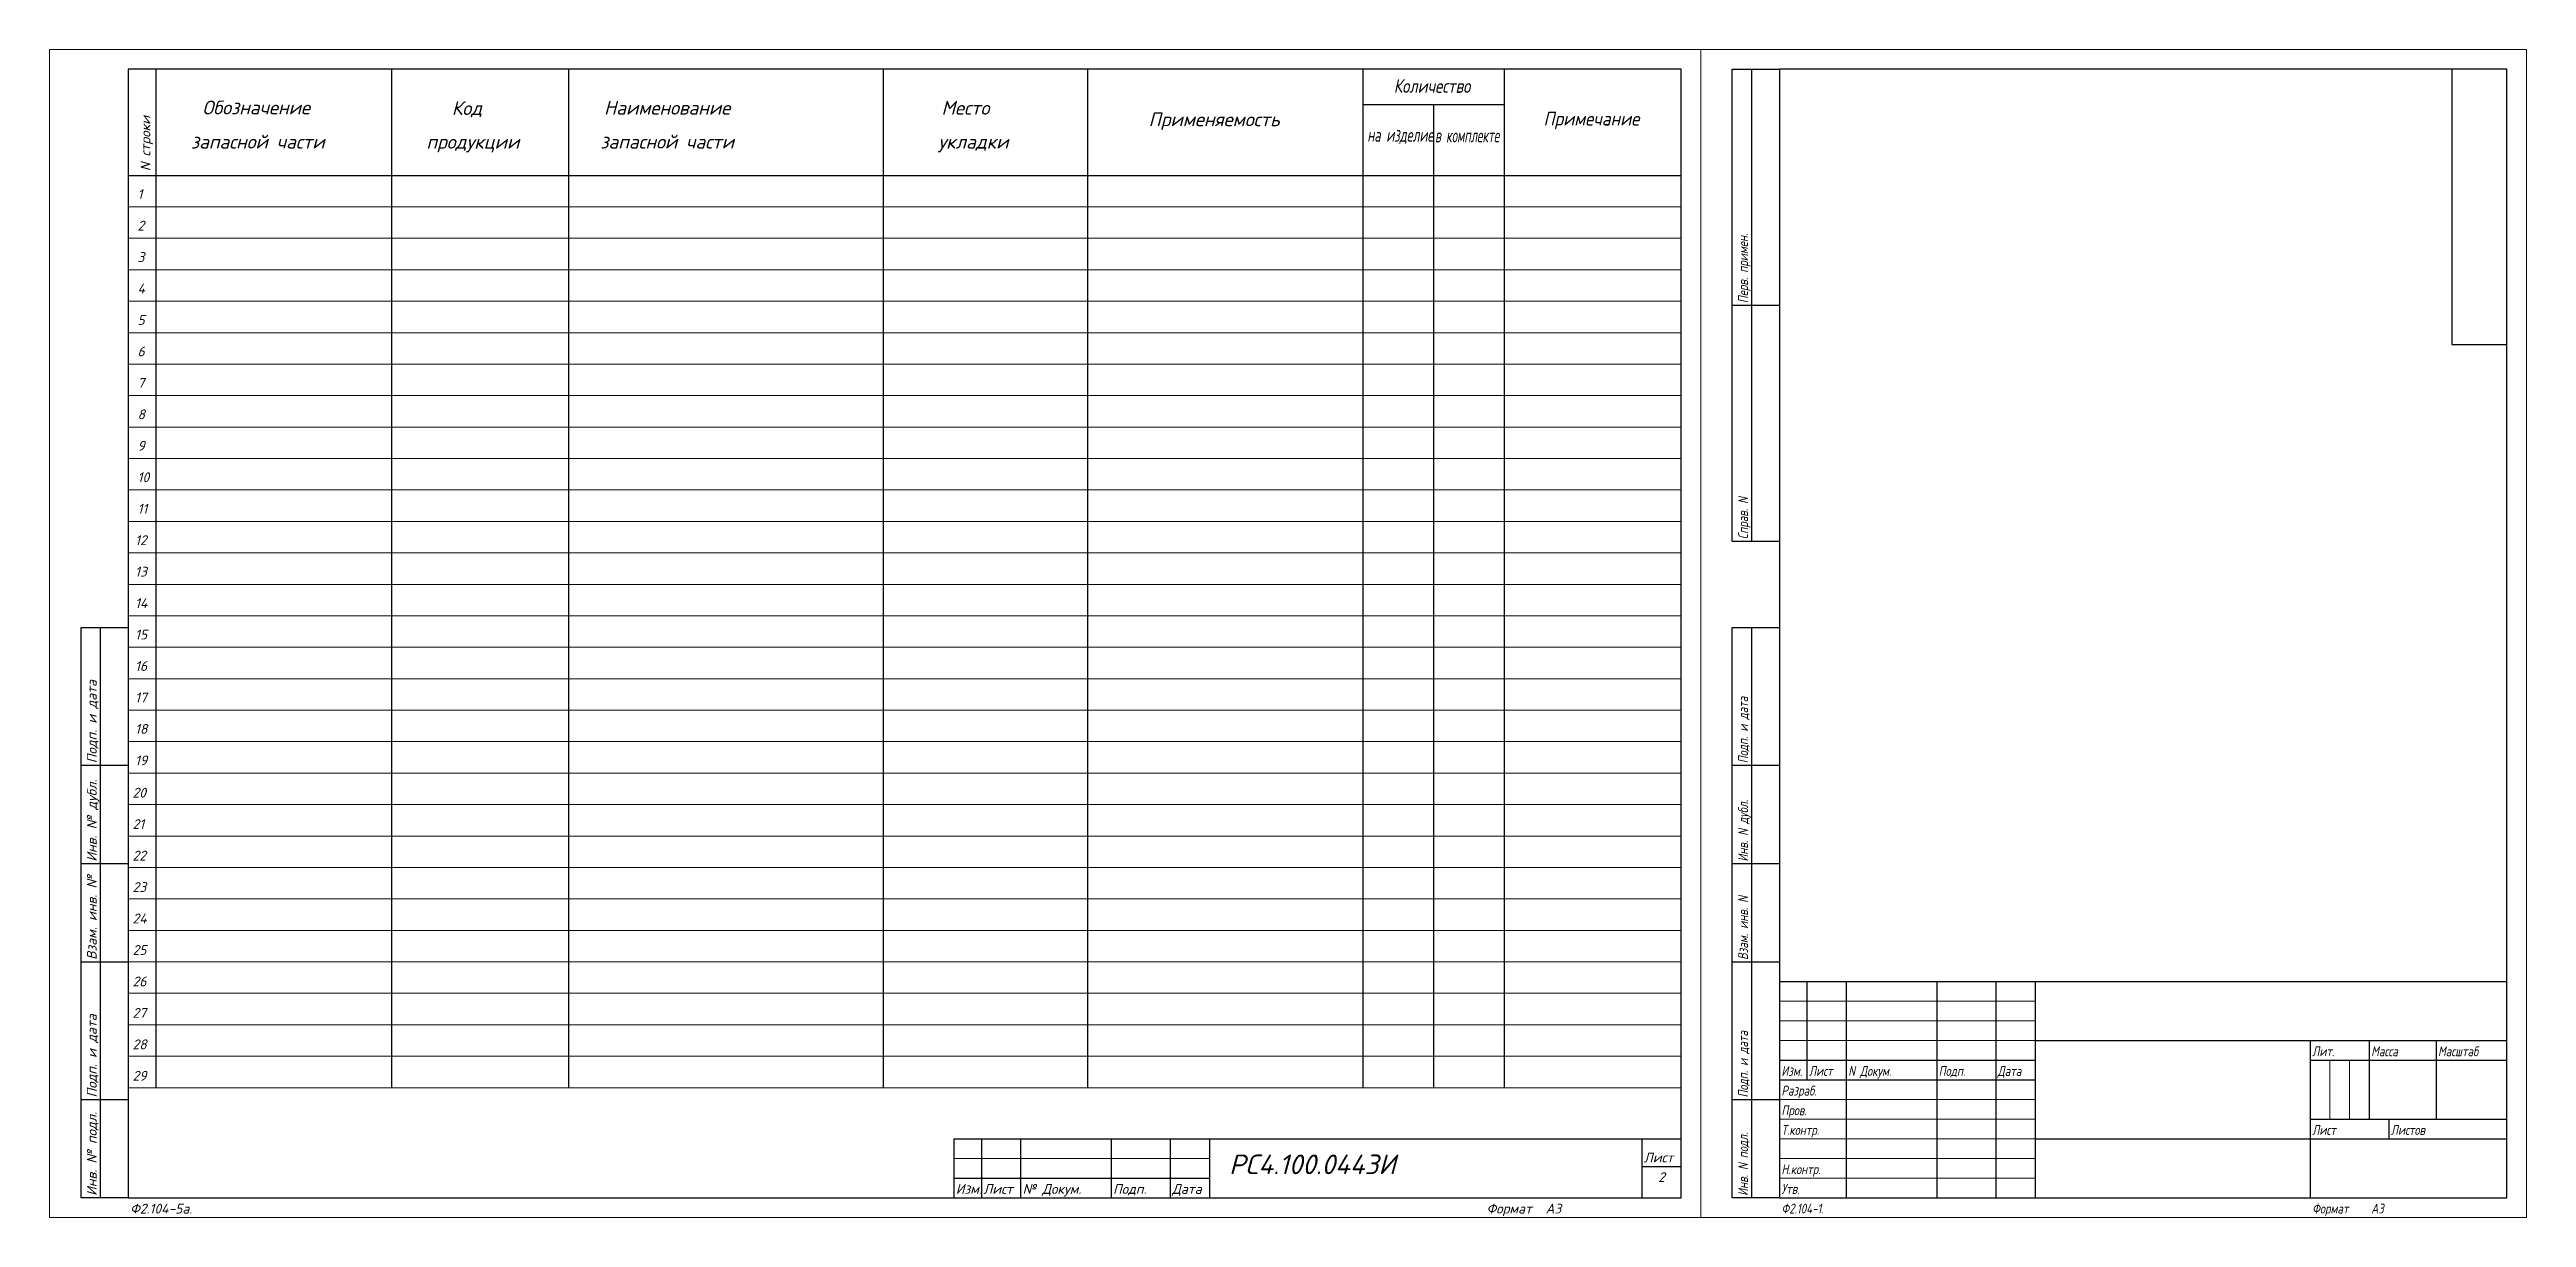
# Model space of a CAD drawing. Header units: millimetres. Extents: x 193 to 5157, y -4069 to 285.
# Drawn here: x 3263 to 3893, y -3475 to -3178 of the extents above; entities that cross this region are included whole.
import ezdxf
from ezdxf.enums import TextEntityAlignment as Align

# ---------------------------------------------------------------- set-up
doc = ezdxf.new("R2010")
doc.units = ezdxf.units.MM
doc.layers.add('4', color=4, linetype='Continuous', lineweight=15)
doc.layers.add('рамка', color=253, linetype='Continuous', lineweight=5)
doc.layers.add('Привязки', color=2, linetype='Continuous', lineweight=0, plot=False)
doc.styles.get("Standard").update_dxf_attribs({"font": 'isocpeui.ttf', "height": 2.5})
doc.styles.add('текст', font='isocpeui.ttf')

# ---------------------------------------------------------------- blocks, each defined once
blk = doc.blocks.new('ZIPn')
for p, q in [((27, 292), (27, 33)), ((87, 292), (87, 33)), ((132, 292), (132, 33)), ((212, 292), (212, 33)), ((264, 292), (264, 33)), ((334, 292), (334, 33)), ((370, 292), (370, 33)), ((334, 283), (370, 283)), ((352, 283), (352, 33)), ((20, 265), (415, 265)), ((20, 172), (20, 172)), ((20, 172), (20, 172)), ((20, 172), (20, 172)), ((20, 172), (20, 172)), ((20, 172), (20, 172)), ((20, 172), (20, 172)), ((20, 172), (20, 172)), ((8, 115), (8, 150)), ((8, 150), (20, 150)), ((13, 115), (13, 150)), ((8, 90), (8, 115)), ((8, 115), (20, 115)), ((13, 90), (13, 115)), ((8, 65), (8, 90)), ((8, 90), (20, 90)), ((13, 65), (13, 90)), ((8, 30), (8, 65)), ((8, 65), (20, 65)), ((13, 30), (13, 65)), ((8, 5), (8, 30)), ((8, 30), (20, 30)), ((13, 5), (13, 30)), ((230, 20), (415, 20)), ((230, 20), (230, 5)), ((237, 20), (237, 5)), ((247, 20), (247, 5)), ((270, 20), (270, 5)), ((285, 20), (285, 5)), ((295, 20), (295, 5)), ((405, 20), (405, 5)), ((405, 13), (415, 13)), ((230, 10), (295, 10)), ((20, 5), (8, 5)), ((230, 5), (295, 5)), ((415, 5), (415, 5)), ((415, 5), (415, 5)), ((415, 5), (415, 5)), ((415, 5), (415, 5)), ((415, 5), (415, 5)), ((415, 5), (415, 5)), ((415, 5), (415, 5))]:
    blk.add_line(p, q)
blk.add_lwpolyline([(20, 5), (415, 5), (415, 292), (20, 292)], close=True)
at = {"layer": '4'}
for p, q in [((20, 257), (415, 257)), ((20, 249), (415, 249)), ((20, 241), (415, 241)), ((20, 233), (415, 233)), ((20, 225), (415, 225)), ((20, 217), (415, 217)), ((20, 209), (415, 209)), ((20, 201), (415, 201)), ((20, 193), (415, 193)), ((20, 185), (415, 185)), ((20, 177), (415, 177)), ((20, 169), (415, 169)), ((20, 161), (415, 161)), ((20, 153), (415, 153)), ((20, 145), (415, 145)), ((20, 137), (415, 137)), ((20, 129), (415, 129)), ((20, 121), (415, 121)), ((20, 113), (415, 113)), ((20, 105), (415, 105)), ((20, 97), (415, 97)), ((20, 89), (415, 89)), ((20, 81), (415, 81)), ((20, 73), (415, 73)), ((20, 65), (415, 65)), ((20, 57), (415, 57)), ((20, 49), (415, 49)), ((20, 41), (415, 41)), ((20, 33), (415, 33)), ((230, 15), (295, 15)), ((415, 5), (415, 5)), ((415, 5), (415, 5)), ((415, 5), (415, 5)), ((415, 5), (415, 5)), ((415, 5), (415, 5)), ((415, 5), (415, 5)), ((415, 5), (415, 5)), ((415, 5), (415, 5)), ((415, 5), (415, 5))]:
    blk.add_line(p, q, dxfattribs=at)
at = {"layer": 'Привязки'}
blk.add_lwpolyline([(0, 0), (420, 0), (420, 297), (0, 297)], close=True, dxfattribs=at)
at = {"layer": 'рамка'}
blk.add_lwpolyline([(0, 297), (420, 297), (420, 0), (0, 0)], close=True, dxfattribs=at)
for s, height, p in [('Обозначение ', 3.5, (38.87, 280.51)), ('Код ', 3.5, (102.3, 280.35)), ('Наименование', 3.5, (141.03, 280.44)), ('Место ', 3.5, (226.86, 280.43)), ('Применяемость', 3.5, (279.54, 277.5)), ('запасной части', 3.5, (35.96, 271.82)), ('продукции', 3.5, (95.85, 271.79)), ('запасной части', 3.5, (140.08, 271.82)), ('укладки', 3.5, (226.03, 271.81)), ('1', 2.5, (22.38, 258.98)), ('2', 2.5, (22.38, 250.98)), ('3', 2.5, (22.38, 242.98)), ('4', 2.5, (22.38, 234.98)), ('5', 2.5, (22.38, 226.98)), ('6', 2.5, (22.38, 218.98)), ('7', 2.5, (22.38, 210.98)), ('8', 2.5, (22.38, 202.98)), ('9', 2.5, (22.38, 194.98)), ('10', 2.5, (22.38, 186.98)), ('11', 2.5, (22.38, 178.98)), ('12', 2.5, (21.75, 170.98)), ('13', 2.5, (21.75, 162.98)), ('14', 2.5, (21.75, 154.98)), ('15', 2.5, (21.75, 146.98)), ('16', 2.5, (21.75, 138.98)), ('17', 2.5, (21.75, 130.98)), ('18', 2.5, (21.75, 122.98)), ('19', 2.5, (21.75, 114.98)), ('20', 2.5, (21.11, 106.77)), ('21', 2.5, (21.11, 98.77)), ('22', 2.5, (21.11, 90.77)), ('23', 2.5, (21.11, 82.77)), ('24', 2.5, (21.11, 74.77)), ('25', 2.5, (21.11, 66.77)), ('26', 2.5, (21.11, 58.77)), ('27', 2.5, (21.11, 50.77)), ('28', 2.5, (21.11, 42.77)), ('29', 2.5, (21.11, 34.77))]:
    blk.add_text(s, height=height).set_placement(p)
for s, width, p in [('Количество', 0.8, (341.9, 285.99)), ('Примечание', 0.9, (379.98, 277.68)), ('на изделие', 0.65, (335.19, 273.56)), ('в комплекте', 0.6, (352.42, 273.4))]:
    blk.add_text(s, height=3.5, dxfattribs=dict(width=width)).set_placement(p)
blk.add_text('N строки', height=2.5, rotation=90).set_placement((25.65, 266.09))
at = {"style": 'текст'}
for s, height, p in [('Справ. №', 0.0000208, (20, 172)), ('Перв. примен.', 0.0000208, (20, 172)), ('Подп. и дата', 2.5, (12, 115.5)), ('Инв. № дубл.', 2.5, (12, 90.5)), ('Взам. инв. №', 2.5, (12, 65.5)), ('Подп. и дата', 2.5, (12, 30.5)), ('Инв. № подл.', 2.5, (12, 5.5))]:
    blk.add_text(s, height=height, rotation=90, dxfattribs=at).set_placement(p)
for s, height, p in [('Лист', 2.5, (405.5, 14)), ('Изм.', 2.5, (230.5, 6)), ('Лист', 2.5, (237.5, 6)), ('№ Докум.', 2.5, (247.5, 6)), ('Подп.', 2.5, (270.5, 6)), ('Дата', 2.5, (285.5, 6)), ('Ф2.104-1.', 0.005, (20, 4.99)), ('Ф2.104-5а.', 2.5, (20.5, 1)), ('Формат', 2.5, (365.5, 1)), ('А3', 2.5, (380.5, 1)), ('Разраб.', 0.0000135, (415, 5)), ('Пров.', 0.0000135, (415, 5)), ('Т.контр.', 0.0000135, (415, 5)), ('Н.контр.', 0.0000135, (415, 5)), ('Утв.', 0.0000135, (415, 5)), ('Лит.', 0.0000135, (415, 5)), ('Масса', 0.0000135, (415, 5)), ('Масштаб', 0.0000135, (415, 5)), ('Листов', 0.0000135, (415, 5)), ('А4', 0.025, (419.61, 0.01)), ('А2', 0.00833, (419.87, 0)), ('А1', 0.00625, (419.9, 0)), ('А0', 0.005, (419.92, 0))]:
    blk.add_text(s, height=height, dxfattribs=at).set_placement(p)
for tag, p, height in [('СПРАВ№', (20, 172), 0.0000208), ('ПРИМЕНЯЕМОСТЬ', (20, 172), 0.0000208), ('ДАТАУЧЁТАДУБЛ', (19, 115.5), 2.5), ('ИНВ№ДУБЛ', (19, 90.5), 2.5), ('ВЗАМИНВ№', (19, 65.5), 2.5), ('ДАТАУЧЁТА', (19, 30.5), 2.5), ('ИНВ№ПОДЛ', (19, 5.5), 2.5)]:
    blk.add_attdef(tag, p, '', height=height, rotation=90, dxfattribs=at)
for tag, p, height in [('ИЗМ2', (230.5, 16), 2.5), ('ИЗМ1', (230.5, 11), 2.5), ('10', (230.5, 16), 2.5), ('ЛИСТИЗМ2', (237.5, 16), 2.5), ('ЛИСТИЗМ1', (237.5, 11), 2.5), ('№ДОКУМИЗМ2', (247.5, 16), 2.5), ('№ДОКУМИЗМ1', (247.5, 11), 2.5), ('ПОДПИЗМ2', (270.5, 16), 2.5), ('ПОДПИЗМ1', (270.5, 11), 2.5), ('ДАТАИЗМ2', (285.5, 16), 2.5), ('ДАТАИЗМ1', (285.5, 11), 2.5), ('ОБОЗНАЧЕНИЕ', (300, 11), 5), ('ДАТАУТВ', (415, 5), 0.0000135), ('ДАТАНКОНТР', (415, 5), 0.0000135), ('ДАТАТКОНТР', (415, 5), 0.0000135), ('ДАТАПРОВ', (415, 5), 0.0000135), ('ДАТАРАЗРАБ', (415, 5), 0.0000135), ('ДАТАИЗМ4', (415, 5), 0.0000135), ('ПОДПИЗМ4', (415, 5), 0.0000135), ('№ДОКУМИЗМ4', (415, 5), 0.0000135), ('ЛИСТИЗМ4', (415, 5), 0.0000135), ('ИЗМ4', (415, 5), 0.0000135), ('ДАТАИЗМ3', (415, 5), 0.0000135), ('ПОДПИЗМ3', (415, 5), 0.0000135), ('№ДОКУМИЗМ3', (415, 5), 0.0000135), ('ЛИСТИЗМ3', (415, 5), 0.0000135), ('ИЗМ3', (415, 5), 0.0000135), ('13', (415, 5), 0.0000135), ('12', (415, 5), 0.0000135), ('11', (415, 5), 0.0000135), ('УТВ', (415, 5), 0.0000135), ('НКОНТР', (415, 5), 0.0000135), ('ТКОНТР', (415, 5), 0.0000135), ('ПРОВ', (415, 5), 0.0000135), ('ЛИСТОВ', (415, 5), 0.0000135), ('РАЗРАБ', (415, 5), 0.0000135)]:
    blk.add_attdef(tag, p, '', height=height, dxfattribs=at)
for tag, height, p in [('ЛИСТ', 2.5, (410, 9)), ('ПРЕДПРИЯТИЕ', 0.0000189, (415, 5)), ('МАТЕРИАЛ3', 0.0000135, (415, 5)), ('МАТЕРИАЛ2', 0.0000135, (415, 5)), ('МАТЕРИАЛ1', 0.0000135, (415, 5)), ('МАСШТАБ', 0.0000189, (415, 5)), ('МАССА', 0.0000189, (415, 5)), ('НАИМЕНОВАНИЕ4', 0.0000135, (415, 5)), ('НАИМЕНОВАНИЕ3', 0.0000189, (415, 5)), ('НАИМЕНОВАНИЕ2', 0.0000189, (415, 5)), ('НАИМЕНОВАНИЕ1', 0.000027, (415, 5))]:
    blk.add_attdef(tag, text='', height=height, dxfattribs=at).set_placement(p, align=Align.CENTER)
for tag in ['ИНДЕКС3', 'ИНДЕКС2', 'ИНДЕКС']:
    blk.add_attdef(tag, text='', height=0.0000135, dxfattribs=at).set_placement((415, 5), align=Align.TOP_LEFT)
for tag in ['ЛИТЕРА3', 'ЛИТЕРА2', 'ЛИТЕРА']:
    blk.add_attdef(tag, text='', height=0.0000135, dxfattribs=at).set_placement((415, 5), align=Align.RIGHT)
blk = doc.blocks.new('*U39')
for p, q in [((8, 232), (8, 292)), ((8, 292), (20, 292)), ((13, 232), (13, 292)), ((191, 292), (191, 222)), ((8, 232), (20, 232)), ((8, 172), (8, 232)), ((13, 172), (13, 232)), ((191, 222), (205, 222)), ((8, 172), (20, 172)), ((8, 115), (8, 150)), ((8, 150), (20, 150)), ((13, 115), (13, 150)), ((8, 90), (8, 115)), ((8, 115), (20, 115)), ((13, 90), (13, 115)), ((8, 65), (8, 90)), ((8, 90), (20, 90)), ((13, 65), (13, 90)), ((8, 30), (8, 65)), ((8, 65), (20, 65)), ((13, 30), (13, 65)), ((20, 60), (205, 60)), ((20, 60), (20, 5)), ((27, 60), (27, 35)), ((37, 60), (37, 5)), ((60, 60), (60, 5)), ((75, 60), (75, 5)), ((85, 60), (85, 5)), ((204.9985, 60.0001), (205, 60.0001)), ((204.9985, 60.0001), (204.9985, 60)), ((85, 45), (205, 45)), ((155, 45), (155, 20)), ((170, 45), (170, 25)), ((187, 45), (187, 25)), ((20, 40), (85, 40)), ((155, 40), (205, 40)), ((20, 35), (85, 35)), ((8, 5), (8, 30)), ((8, 30), (20, 30)), ((13, 5), (13, 30)), ((85, 20), (205, 20)), ((155, 25), (205, 25)), ((155, 20), (155, 5)), ((175, 25), (175, 20)), ((20, 5), (8, 5))]:
    blk.add_line(p, q)
blk.add_lwpolyline([(20, 5), (205, 5), (205, 292), (20, 292)], close=True)
at = {"layer": '4'}
for p, q in [((20, 55), (85, 55)), ((20, 50), (85, 50)), ((20, 45), (85, 45)), ((160, 40), (160, 25)), ((165, 40), (165, 25)), ((20, 30), (85, 30)), ((20, 25), (85, 25)), ((20, 20), (85, 20)), ((20, 15), (85, 15)), ((20, 10), (85, 10))]:
    blk.add_line(p, q, dxfattribs=at)
at = {"layer": 'Привязки'}
blk.add_lwpolyline([(0, 0), (210, 0), (210, 297), (0, 297)], close=True, dxfattribs=at)
at = {"layer": 'рамка'}
blk.add_lwpolyline([(0, 297), (210, 297), (210, 0), (0, 0)], close=True, dxfattribs=at)
at = {"style": 'текст', "width": 0.8}
for s, p in [('Перв. примен.', (12, 232.5)), ('Справ. N', (12, 172.5)), ('Подп. и дата', (12, 115.5)), ('Инв. N дубл.', (12, 90.5)), ('Взам. инв. N', (12, 65.5)), ('Подп. и дата', (12, 30.5)), ('Инв. N подл.', (12, 5.5))]:
    blk.add_text(s, height=2.5, rotation=90, dxfattribs=at).set_placement(p)
for s, height, p in [('Изм.', 2.5, (20.5, 36)), ('Лист', 2.5, (27.5, 36)), ('N Докум.', 2.5, (37.5, 36)), ('Подп.', 2.5, (60.5, 36)), ('Дата', 2.5, (75.5, 36)), ('Лит.', 2.5, (155.5, 41)), ('Масса', 2.5, (170.5, 41)), ('Масштаб', 2.5, (187.5, 41)), ('Разраб.', 2.5, (20.5, 31)), ('Пров.', 2.5, (20.5, 26)), ('Т.контр.', 2.5, (20.5, 21)), ('Лист', 2.5, (155.5, 21)), ('Листов', 2.5, (175.5, 21)), ('Н.контр.', 2.5, (20.5, 11)), ('Утв.', 2.5, (20.5, 6)), ('Ф2.104-1а.', 0.005, (20.001, 4.992)), ('Ф2.104-1.', 2.5, (20.5, 1)), ('Формат', 2.5, (155.5, 1)), ('А3', 2.5, (170.5, 1)), ('А4', 0.025, (209.605, 0.01)), ('А2', 0.00833, (209.8683, 0.0033)), ('А1', 0.00625, (209.9013, 0.0025)), ('А0', 0.005, (209.921, 0.002))]:
    blk.add_text(s, height=height, dxfattribs=at).set_placement(p)
for tag, p, height in [('ОБОЗНАЧЕНИЕ-ВЕРХ', (199, 227), 3.5), ('ПРИМЕНЯЕМОСТЬ', (19, 232.5), 2.5), ('СПРАВ№', (19, 172.5), 2.5), ('ДАТАУЧЁТАДУБЛ', (19, 115.5), 2.5), ('ИНВ№ДУБЛ', (19, 90.5), 2.5), ('ВЗАМИНВ№', (19, 65.5), 2.5), ('ДАТАУЧЁТА', (19, 30.5), 2.5), ('ИНВ№ПОДЛ', (19, 5.5), 2.5)]:
    blk.add_attdef(tag, p, '', height=height, rotation=90, dxfattribs=at)
for tag, p, height in [('ИЗМ4', (20.5, 56), 2.5), ('ЛИСТИЗМ4', (27.5, 56), 2.5), ('№ДОКУМИЗМ4', (37.5, 56), 2.5), ('ПОДПИЗМ4', (60.5, 56), 2.5), ('ДАТАИЗМ4', (75.5, 56), 2.5), ('ИЗМ3', (20.5, 51), 2.5), ('ЛИСТИЗМ3', (27.5, 51), 2.5), ('№ДОКУМИЗМ3', (37.5, 51), 2.5), ('ПОДПИЗМ3', (60.5, 51), 2.5), ('ДАТАИЗМ3', (75.5, 51), 2.5), ('ОБОЗНАЧЕНИЕ', (90, 51), 5), ('ИЗМ2', (20.5, 46), 2.5), ('ЛИСТИЗМ2', (27.5, 46), 2.5), ('№ДОКУМИЗМ2', (37.5, 46), 2.5), ('ПОДПИЗМ2', (60.5, 46), 2.5), ('ДАТАИЗМ2', (75.5, 46), 2.5), ('ИЗМ1', (20.5, 41), 2.5), ('ЛИСТИЗМ1', (27.5, 41), 2.5), ('№ДОКУМИЗМ1', (37.5, 41), 2.5), ('ПОДПИЗМ1', (60.5, 41), 2.5), ('ДАТАИЗМ1', (75.5, 41), 2.5), ('РАЗРАБ', (37.5, 31), 2.5), ('ДАТАРАЗРАБ', (75.5, 31), 2.5), ('ПРОВ', (37.5, 26), 2.5), ('ДАТАПРОВ', (75.5, 26), 2.5), ('ТКОНТР', (37.5, 21), 2.5), ('ДАТАТКОНТР', (75.5, 21), 2.5), ('ЛИСТОВ', (190.5, 21), 2.5), ('10', (20.5, 16), 2.5), ('НКОНТР', (37.5, 11), 2.5), ('11', (37.5, 16), 2.5), ('12', (60.5, 16), 2.5), ('ДАТАНКОНТР', (75.5, 11), 2.5), ('13', (75.5, 16), 2.5), ('УТВ', (37.5, 6), 2.5), ('ДАТАУТВ', (75.5, 6), 2.5)]:
    blk.add_attdef(tag, p, '', height=height, dxfattribs=at)
blk.add_attdef('30', text='', height=0.0000625, dxfattribs=at).set_placement((204.9992, 60.0001), align=Align.MIDDLE)
for tag, height, p in [('НАИМЕНОВАНИЕ1', 5, (120, 36)), ('НАИМЕНОВАНИЕ2', 3.5, (120, 31)), ('МАССА', 3.5, (178.5, 31)), ('МАСШТАБ', 3.5, (196, 31)), ('НАИМЕНОВАНИЕ3', 3.5, (120, 26)), ('НАИМЕНОВАНИЕ4', 2.5, (120, 21)), ('ЛИСТ', 2.5, (170.5, 21)), ('МАТЕРИАЛ2', 2.5, (120, 11)), ('МАТЕРИАЛ1', 2.5, (120, 16)), ('ПРЕДПРИЯТИЕ', 3.5, (180, 11)), ('МАТЕРИАЛ3', 2.5, (120, 6))]:
    blk.add_attdef(tag, text='', height=height, dxfattribs=at).set_placement(p, align=Align.CENTER)
for tag, p in [('ЛИТЕРА', (157.5, 31)), ('ЛИТЕРА2', (162.5, 31)), ('ЛИТЕРА3', (167.5, 31))]:
    blk.add_attdef(tag, text='', height=2.5, dxfattribs=at).set_placement(p, align=Align.RIGHT)
for tag, p in [('ИНДЕКС', (157.5, 31)), ('ИНДЕКС2', (162.5, 31)), ('ИНДЕКС3', (167.5, 31))]:
    blk.add_attdef(tag, text='', height=2.5, dxfattribs=at).set_placement(p, align=Align.TOP_LEFT)

msp = doc.modelspace()

# ---------------------------------------------------------------- block references
msp.add_blockref('ZIPn', (3263.08, -3474.84)).add_auto_attribs({'УТВ': 'Наумов', 'НКОНТР': 'Ремизова', 'ТКОНТР': 'Наумов', 'ПРОВ': 'Егорова', 'ЛИСТ': '2', 'МАСШТАБ': '1:1', 'МАССА': '1,6', 'РАЗРАБ': 'Худоногова', 'НАИМЕНОВАНИЕ3': 'Ведомость ЗИП', 'НАИМЕНОВАНИЕ2': 'Шкаф ЗИП УУ', 'ОБОЗНАЧЕНИЕ': 'РС4.100.044ЗИ'})
msp.add_blockref('*U39', (3683.08, -3474.84))

doc.saveas('drawing.dxf')
